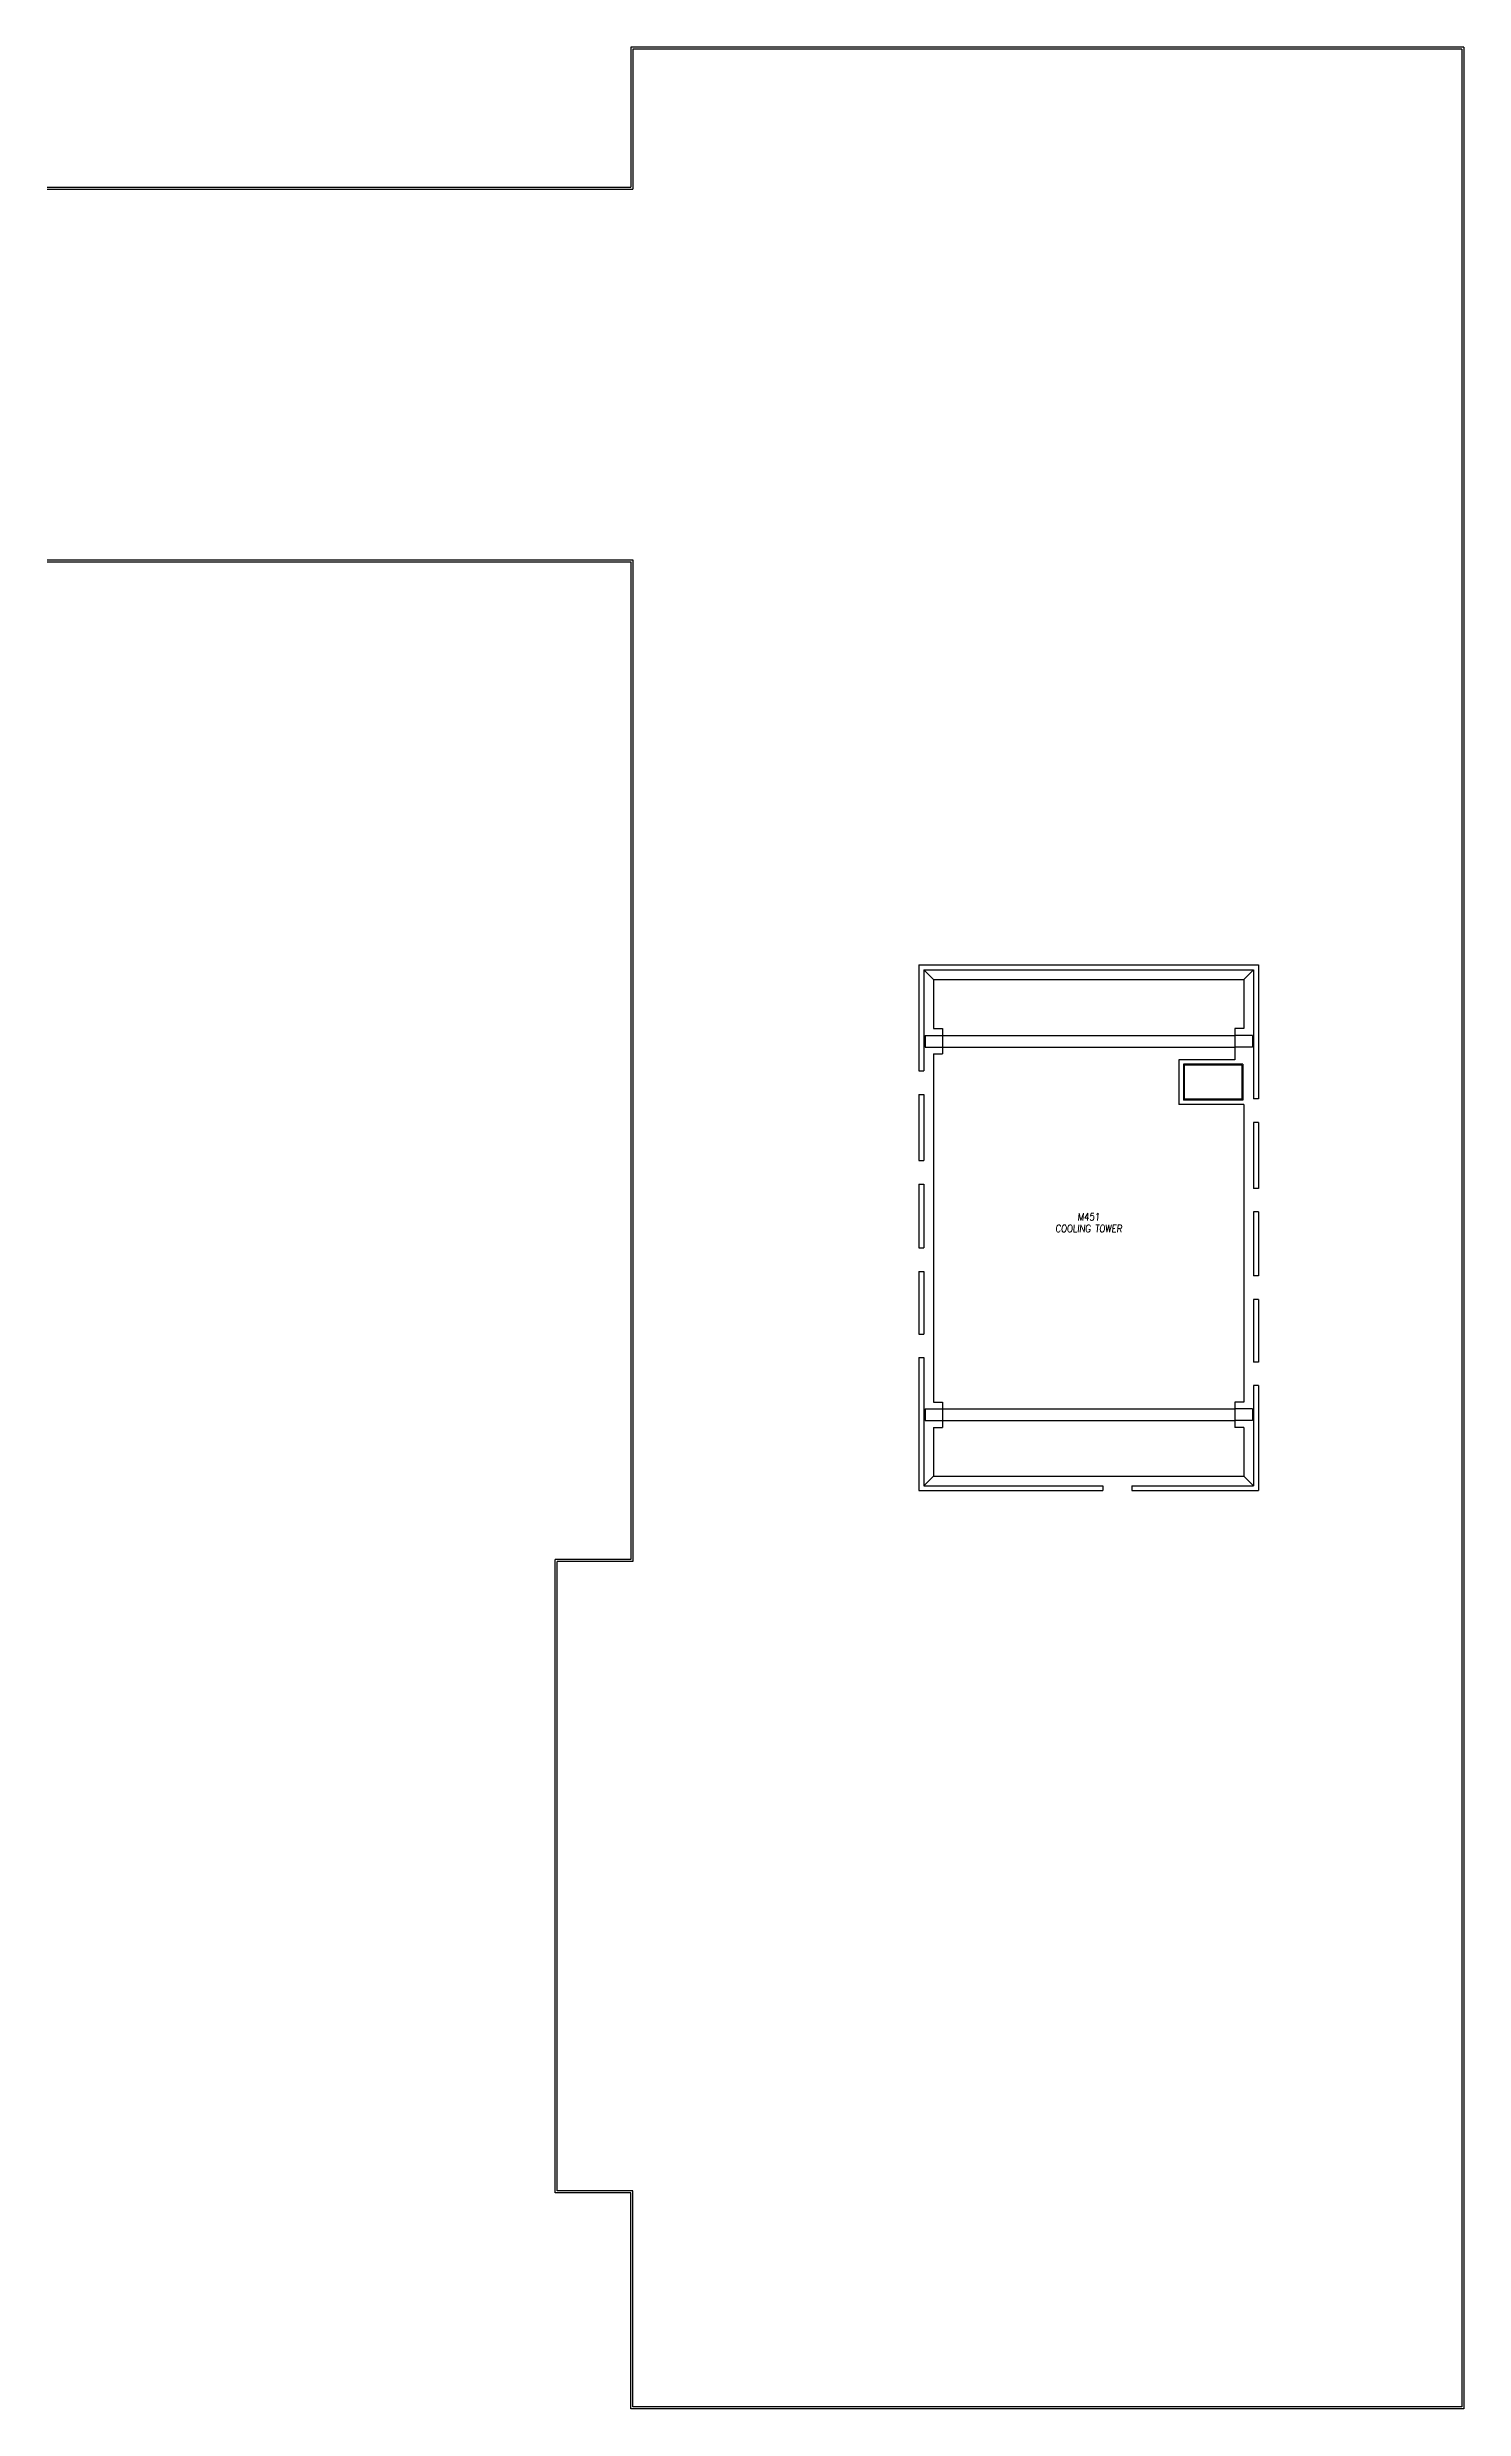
# Model space of a CAD drawing. Extents: x 1017 to 4033, y 613 to 3298.
# Drawn here: x 2577 to 4033, y 613 to 3041 of the extents above; entities that cross this region are included whole.
import ezdxf
from ezdxf.enums import TextEntityAlignment as Align

# ---------------------------------------------------------------- set-up
doc = ezdxf.new("R2010")
doc.units = 0
doc.header["$MEASUREMENT"] = 0
doc.linetypes.add('HIDDEN2', pattern=[0.1875, 0.125, -0.0625])
for name, color, linetype in [('A-BELOW', 111, 'CONTINUOUS'), ('A-FS-ID', 6, 'CONTINUOUS'), ('A-FS-NM', 6, 'CONTINUOUS'), ('A-OVHD', 111, 'HIDDEN2'), ('A-WL-EX', 171, 'CONTINUOUS')]:
    doc.layers.add(name, color=color, linetype=linetype)
doc.styles.get("Standard").update_dxf_attribs({"font": 'ROMANS.shx', "width": 0.85, "oblique": 5, "height": 7.5})

msp = doc.modelspace()

# ---------------------------------------------------------------- texts
at = {"layer": 'A-FS-ID', "oblique": 5, "width": 0.85}
msp.add_text('M451', height=7.5, dxfattribs=at).set_placement((3647.6, 1838.3), align=Align.MIDDLE)
at = {"layer": 'A-FS-NM', "oblique": 5, "width": 0.85}
msp.add_text('COOLING TOWER', height=7.5, dxfattribs=at).set_placement((3647.6, 1826.2), align=Align.MIDDLE)

# ---------------------------------------------------------------- linework, layer by layer
at = {"layer": 'A-BELOW'}
for p, q in [((4033.1, 3040.8), (3177.1, 3040.8)), ((3177.1, 3040.8), (3177.1, 2896.8)), ((4031.1, 3038.8), (3179.1, 3038.8)), ((3179.1, 3038.8), (3179.1, 2894.8)), ((4031.1, 3038.8), (4031.1, 614.8)), ((4033.1, 3040.8), (4033.1, 612.8)), ((2577.1, 2896.8), (3177.1, 2896.8)), ((2577.1, 2894.8), (3179.1, 2894.8)), ((2577.1, 2513.8), (3179.1, 2513.8)), ((2577.1, 2511.8), (3177.1, 2511.8)), ((3177.1, 2511.8), (3177.1, 1485.8)), ((3179.1, 2513.8), (3179.1, 1483.8)), ((3478.1, 2092.3), (3488.1, 2082.3)), ((3817.1, 2092.3), (3807.1, 2082.3)), ((3488.1, 2082.3), (3488.1, 2031.8)), ((3488.1, 2082.3), (3807.1, 2082.3)), ((3807.1, 2082.3), (3807.1, 2031.8)), ((3488.1, 2031.8), (3497.4, 2031.8)), ((3497.4, 2031.8), (3497.4, 2024.8)), ((3807.1, 2031.8), (3797.9, 2031.8)), ((3797.9, 2031.8), (3797.9, 2024.8)), ((3488.1, 2005.8), (3488.1, 1647.8)), ((3488.1, 2005.8), (3497.4, 2005.8)), ((3497.4, 2012.8), (3497.4, 2005.8)), ((3797.9, 1999.8), (3740.4, 1999.8)), ((3740.4, 1999.8), (3740.4, 1953.8)), ((3805.9, 1995.3), (3744.9, 1995.3)), ((3744.9, 1995.3), (3744.9, 1958.3)), ((3797.9, 2012.8), (3797.9, 1999.8)), ((3805.9, 1995.3), (3805.9, 1958.3)), ((3807.1, 1953.8), (3740.4, 1953.8)), ((3805.9, 1958.3), (3744.9, 1958.3)), ((3807.1, 1953.8), (3807.1, 1647.8)), ((3488.1, 1647.8), (3497.4, 1647.8)), ((3497.4, 1647.8), (3497.4, 1640.8)), ((3497.4, 1628.8), (3497.4, 1621.8)), ((3807.1, 1647.8), (3797.9, 1647.8)), ((3797.9, 1647.8), (3797.9, 1640.8)), ((3797.9, 1628.8), (3797.9, 1621.8)), ((3488.1, 1621.8), (3497.4, 1621.8)), ((3488.1, 1621.8), (3488.1, 1571.8)), ((3807.1, 1621.8), (3797.9, 1621.8)), ((3807.1, 1621.8), (3807.1, 1571.8)), ((3488.1, 1571.8), (3478.1, 1561.8)), ((3488.1, 1571.8), (3807.1, 1571.8)), ((3807.1, 1571.8), (3817.1, 1561.8)), ((3099.1, 834.8), (3099.1, 1485.8)), ((3177.1, 1485.8), (3099.1, 1485.8)), ((3179.1, 1483.8), (3101.1, 1483.8)), ((3101.1, 836.8), (3101.1, 1483.8)), ((3177.1, 834.8), (3099.1, 834.8)), ((3179.1, 836.8), (3101.1, 836.8)), ((3177.1, 612.8), (3177.1, 834.8)), ((3179.1, 614.8), (3179.1, 836.8)), ((4033.1, 612.8), (3177.1, 612.8)), ((4031.1, 614.8), (3179.1, 614.8))]:
    msp.add_line(p, q, dxfattribs=at)
at = {"layer": 'A-BELOW', "linetype": 'HIDDEN2'}
for p, q in [((3804.9, 1994.3), (3745.9, 1994.3)), ((3745.9, 1994.3), (3745.9, 1959.3)), ((3804.9, 1994.3), (3804.9, 1959.3)), ((3804.9, 1959.3), (3745.9, 1959.3))]:
    msp.add_line(p, q, dxfattribs=at)
at = {"layer": 'A-OVHD', "linetype": 'HIDDEN2'}
for p, q in [((3497.4, 2024.8), (3797.9, 2024.8)), ((3497.4, 2012.8), (3797.9, 2012.8)), ((3497.4, 1640.8), (3797.9, 1640.8)), ((3497.4, 1628.8), (3797.9, 1628.8))]:
    msp.add_line(p, q, dxfattribs=at)
at = {"layer": 'A-WL-EX'}
for p, q in [((3473.1, 2097.3), (3473.1, 1988.3)), ((3473.1, 2097.3), (3822.1, 2097.3)), ((3478.1, 2092.3), (3478.1, 1988.3)), ((3478.1, 2092.3), (3817.1, 2092.3)), ((3817.1, 2092.3), (3817.1, 1959.5)), ((3822.1, 2097.3), (3822.1, 1959.5)), ((3479.4, 2024.8), (3479.4, 2012.8)), ((3479.4, 2024.8), (3497.4, 2024.8)), ((3497.4, 2024.8), (3497.4, 2012.8)), ((3797.9, 2024.8), (3797.9, 2012.8)), ((3815.9, 2024.8), (3797.9, 2024.8)), ((3815.9, 2024.8), (3815.9, 2012.8)), ((3479.4, 2012.8), (3497.4, 2012.8)), ((3815.9, 2012.8), (3797.9, 2012.8)), ((3473.1, 1988.3), (3478.1, 1988.3)), ((3473.1, 1964), (3478.1, 1964)), ((3473.1, 1964), (3473.1, 1896.3)), ((3478.1, 1964), (3478.1, 1896.3)), ((3822.1, 1959.5), (3817.1, 1959.5)), ((3822.1, 1935.3), (3817.1, 1935.3)), ((3817.1, 1935.3), (3817.1, 1867.5)), ((3822.1, 1935.3), (3822.1, 1867.5)), ((3473.1, 1896.3), (3478.1, 1896.3)), ((3473.1, 1872), (3478.1, 1872)), ((3473.1, 1872), (3473.1, 1806.3)), ((3478.1, 1872), (3478.1, 1806.3)), ((3822.1, 1867.5), (3817.1, 1867.5)), ((3822.1, 1843.3), (3817.1, 1843.3)), ((3817.1, 1843.3), (3817.1, 1777.5)), ((3822.1, 1843.3), (3822.1, 1777.5)), ((3473.1, 1806.3), (3478.1, 1806.3)), ((3473.1, 1782), (3478.1, 1782)), ((3473.1, 1782), (3473.1, 1717.8)), ((3478.1, 1782), (3478.1, 1717.8)), ((3822.1, 1777.5), (3817.1, 1777.5)), ((3822.1, 1753.3), (3817.1, 1753.3)), ((3817.1, 1753.3), (3817.1, 1689)), ((3822.1, 1753.3), (3822.1, 1689)), ((3473.1, 1717.8), (3478.1, 1717.8)), ((3473.1, 1693.5), (3478.1, 1693.5)), ((3473.1, 1693.5), (3473.1, 1556.8)), ((3478.1, 1693.5), (3478.1, 1561.8)), ((3822.1, 1689), (3817.1, 1689)), ((3822.1, 1664.8), (3817.1, 1664.8)), ((3817.1, 1664.8), (3817.1, 1561.8)), ((3822.1, 1664.8), (3822.1, 1556.8)), ((3479.4, 1640.8), (3479.4, 1628.8)), ((3479.4, 1640.8), (3497.4, 1640.8)), ((3479.4, 1628.8), (3497.4, 1628.8)), ((3497.4, 1640.8), (3497.4, 1628.8)), ((3797.9, 1640.8), (3797.9, 1628.8)), ((3815.9, 1640.8), (3797.9, 1640.8)), ((3815.9, 1628.8), (3797.9, 1628.8)), ((3815.9, 1640.8), (3815.9, 1628.8)), ((3473.1, 1556.8), (3662.1, 1556.8)), ((3478.1, 1561.8), (3662.1, 1561.8)), ((3662.1, 1561.8), (3662.1, 1556.8)), ((3692.1, 1561.8), (3692.1, 1556.8)), ((3692.1, 1561.8), (3817.1, 1561.8)), ((3692.1, 1556.8), (3822.1, 1556.8))]:
    msp.add_line(p, q, dxfattribs=at)

msp.set_redraw_order([(e.dxf.handle, doc.entitydb.next_handle()) for e in msp.query("TEXT MTEXT ATTDEF DIMENSION ARC_DIMENSION")])  # texts and dimensions are drawn at this point

doc.saveas('drawing.dxf')
